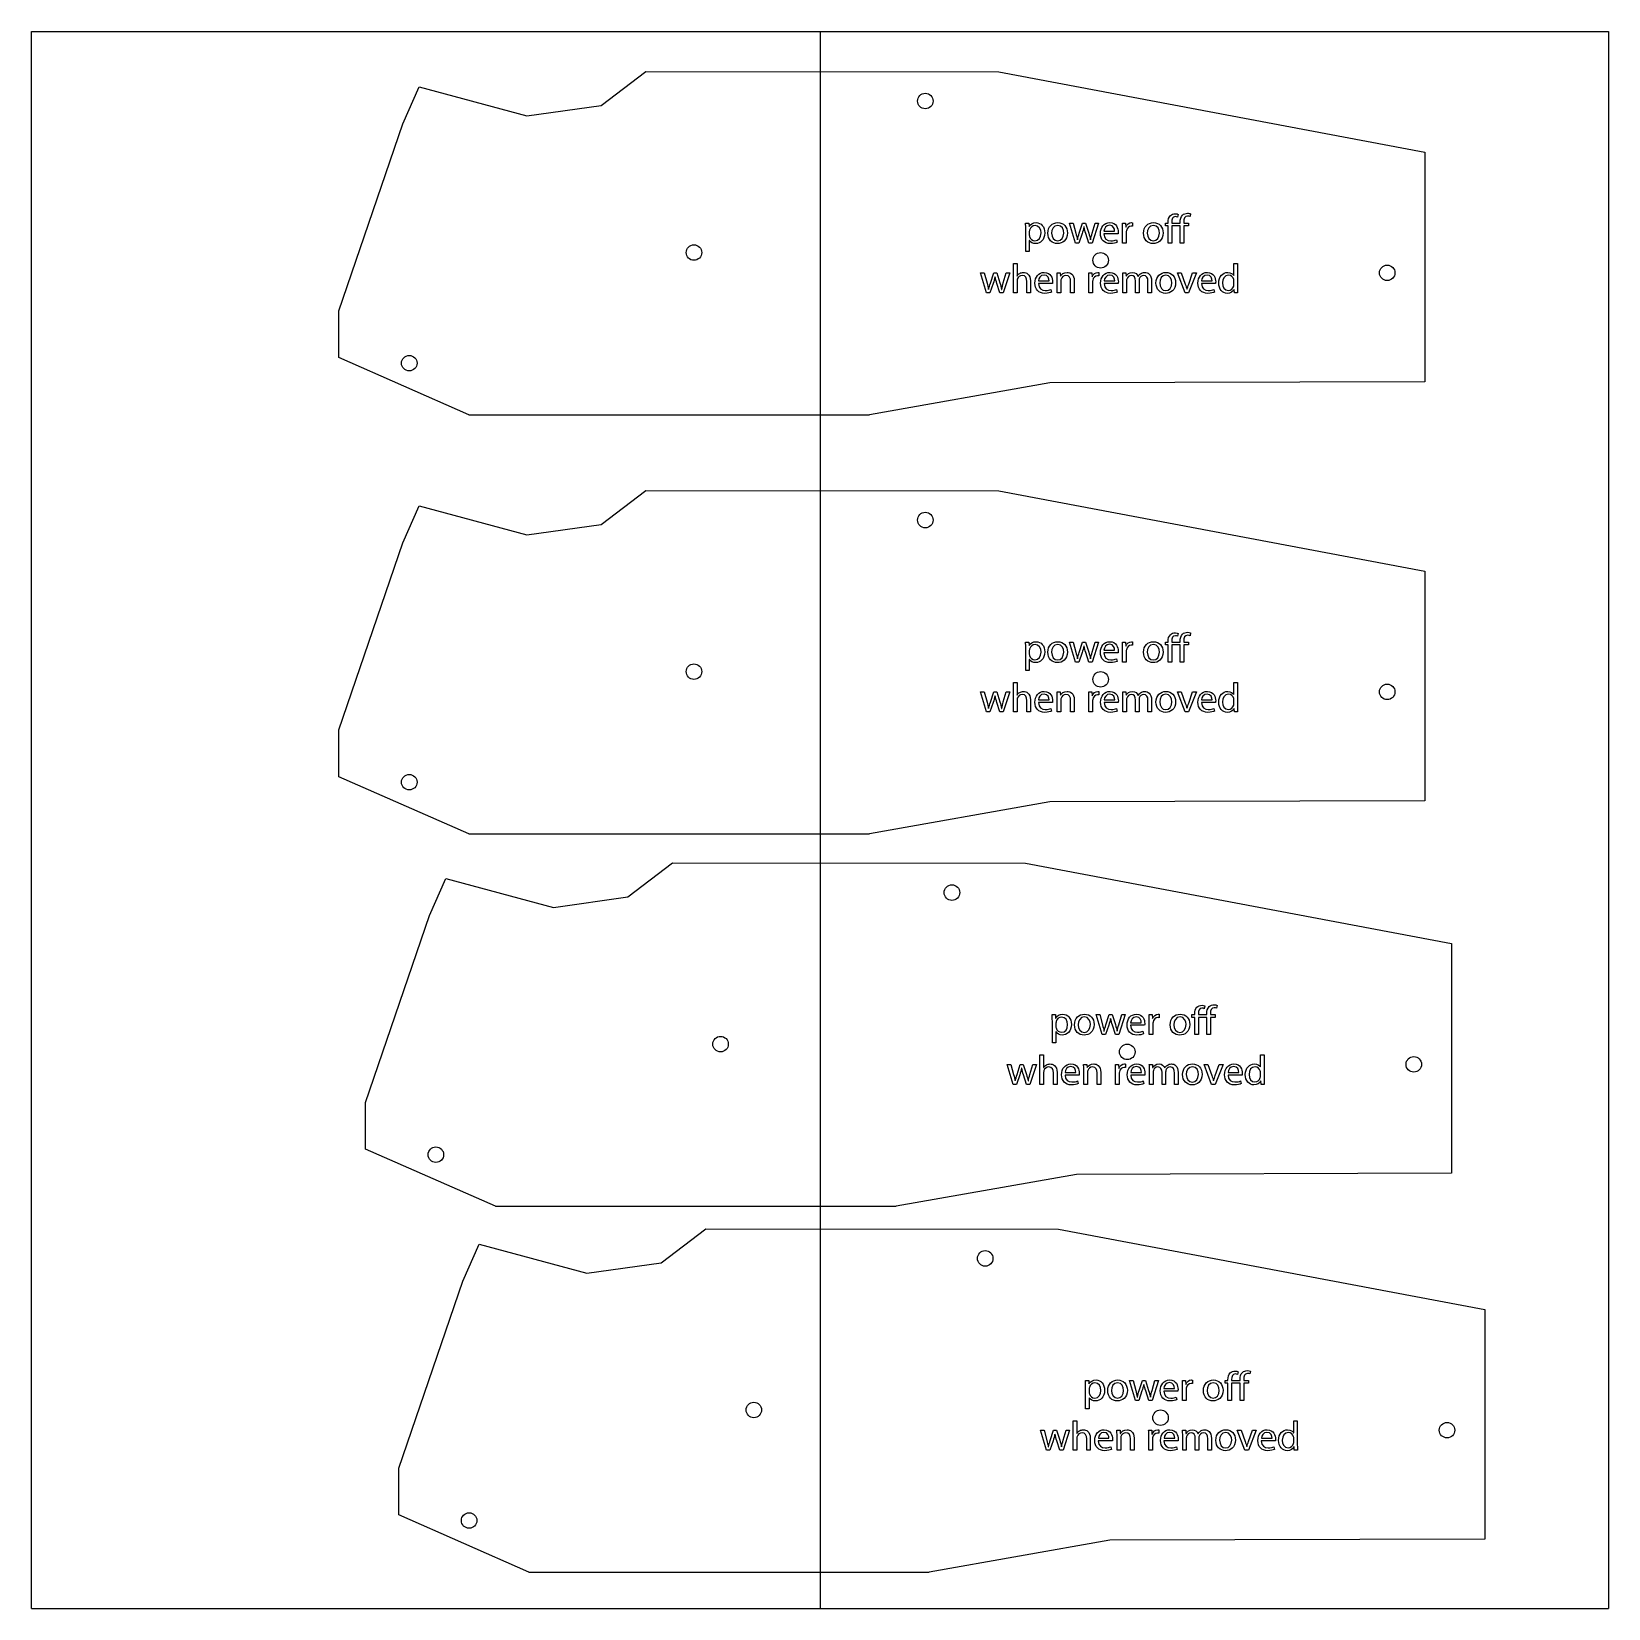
# Model space of a CAD drawing. Header units: millimetres. Extents: x 0 to 305, y -305 to 0.
import ezdxf

# ---------------------------------------------------------------- set-up
doc = ezdxf.new("R2010")
doc.units = ezdxf.units.MM
doc.layers.add('CUTS', color=1, linetype='Continuous', true_color=0xff0000)
doc.layers.add('TEXT', color=5, linetype='Continuous', true_color=0x0000ff)
doc.layers.add('laser bed referance', color=3, linetype='Continuous', lineweight=25, true_color=0x00ff00)
doc.layers.add('Referance lines', color=2, linetype='Continuous', lineweight=25, true_color=0xffff00)

msp = doc.modelspace()

# ---------------------------------------------------------------- linework, layer by layer
at = {"layer": 'CUTS', "color": 1, "lineweight": 25, "true_color": 0xff0000}
for p, q in [((84.52, -74.07), (161.96, -74.07)), ((84.52, -155.06), (161.96, -155.06)), ((89.67, -227.06), (167.1, -227.06)), ((96.1, -297.77), (173.53, -297.77))]:
    msp.add_line(p, q, dxfattribs=at)
for points in [[(84.52, -74.07), (59.4, -63.03), (59.4, -54), (71.79, -17.86), (74.92, -10.71), (95.72, -16.31), (110.12, -14.28), (118.76, -7.71), (186.95, -7.78), (269.32, -23.31), (269.32, -67.69), (196.84, -67.9), (161.96, -74.07)], [(84.52, -155.06), (59.4, -144.03), (59.4, -134.99), (71.79, -98.85), (74.92, -91.7), (95.72, -97.31), (110.12, -95.28), (118.76, -88.7), (186.95, -88.77), (269.32, -104.31), (269.32, -148.69), (196.84, -148.89), (161.96, -155.06)], [(89.67, -227.06), (64.55, -216.02), (64.55, -206.99), (76.93, -170.85), (80.07, -163.7), (100.87, -169.31), (115.27, -167.27), (123.91, -160.7), (192.1, -160.77), (274.47, -176.3), (274.47, -220.68), (201.98, -220.89), (167.1, -227.06)], [(96.1, -297.77), (70.98, -286.73), (70.98, -277.7), (83.36, -241.56), (86.5, -234.41), (107.3, -240.02), (121.69, -237.98), (130.33, -231.41), (198.53, -231.48), (280.89, -247.01), (280.89, -291.4), (208.41, -291.6), (173.53, -297.77)]]:
    msp.add_lwpolyline(points, dxfattribs=at)
for points in [[(171.26, -13.43), (171.26, -12.61), (171.93, -11.93), (172.76, -11.93)], [(172.76, -11.93), (173.58, -11.93), (174.26, -12.61), (174.26, -13.43)], [(172.76, -14.93), (171.93, -14.93), (171.26, -14.26), (171.26, -13.43)], [(174.26, -13.43), (174.26, -14.26), (173.58, -14.93), (172.76, -14.93)], [(126.54, -42.72), (126.54, -41.9), (127.21, -41.22), (128.04, -41.22)], [(128.04, -41.22), (128.87, -41.22), (129.54, -41.9), (129.54, -42.72)], [(128.04, -44.22), (127.21, -44.22), (126.54, -43.55), (126.54, -42.72)], [(129.54, -42.72), (129.54, -43.55), (128.87, -44.22), (128.04, -44.22)], [(205.14, -44.22), (205.14, -43.4), (205.82, -42.72), (206.64, -42.72)], [(206.64, -45.72), (205.82, -45.72), (205.14, -45.05), (205.14, -44.22)], [(206.64, -42.72), (207.47, -42.72), (208.14, -43.4), (208.14, -44.22)], [(208.14, -44.22), (208.14, -45.05), (207.47, -45.72), (206.64, -45.72)], [(260.53, -46.64), (260.53, -45.81), (261.2, -45.14), (262.03, -45.14)], [(262.03, -45.14), (262.86, -45.14), (263.53, -45.81), (263.53, -46.64)], [(262.03, -48.14), (261.2, -48.14), (260.53, -47.47), (260.53, -46.64)], [(263.53, -46.64), (263.53, -47.47), (262.86, -48.14), (262.03, -48.14)], [(71.51, -64.1), (71.51, -63.27), (72.18, -62.6), (73.01, -62.6)], [(73.01, -62.6), (73.83, -62.6), (74.51, -63.27), (74.51, -64.1)], [(73.01, -65.6), (72.18, -65.6), (71.51, -64.93), (71.51, -64.1)], [(74.51, -64.1), (74.51, -64.93), (73.83, -65.6), (73.01, -65.6)], [(171.26, -94.43), (171.26, -93.6), (171.93, -92.93), (172.76, -92.93)], [(172.76, -95.93), (171.93, -95.93), (171.26, -95.26), (171.26, -94.43)], [(172.76, -92.93), (173.58, -92.93), (174.26, -93.6), (174.26, -94.43)], [(174.26, -94.43), (174.26, -95.26), (173.58, -95.93), (172.76, -95.93)], [(126.54, -123.72), (126.54, -122.89), (127.21, -122.22), (128.04, -122.22)], [(128.04, -125.22), (127.21, -125.22), (126.54, -124.55), (126.54, -123.72)], [(128.04, -122.22), (128.87, -122.22), (129.54, -122.89), (129.54, -123.72)], [(129.54, -123.72), (129.54, -124.55), (128.87, -125.22), (128.04, -125.22)], [(205.14, -125.22), (205.14, -124.39), (205.82, -123.72), (206.64, -123.72)], [(206.64, -123.72), (207.47, -123.72), (208.14, -124.39), (208.14, -125.22)], [(206.64, -126.72), (205.82, -126.72), (205.14, -126.05), (205.14, -125.22)], [(208.14, -125.22), (208.14, -126.05), (207.47, -126.72), (206.64, -126.72)], [(260.53, -127.63), (260.53, -126.8), (261.2, -126.13), (262.03, -126.13)], [(262.03, -129.13), (261.2, -129.13), (260.53, -128.46), (260.53, -127.63)], [(262.03, -126.13), (262.86, -126.13), (263.53, -126.8), (263.53, -127.63)], [(263.53, -127.63), (263.53, -128.46), (262.86, -129.13), (262.03, -129.13)], [(71.51, -145.09), (71.51, -144.27), (72.18, -143.59), (73.01, -143.59)], [(73.01, -146.59), (72.18, -146.59), (71.51, -145.92), (71.51, -145.09)], [(73.01, -143.59), (73.83, -143.59), (74.51, -144.27), (74.51, -145.09)], [(74.51, -145.09), (74.51, -145.92), (73.83, -146.59), (73.01, -146.59)], [(176.4, -166.43), (176.4, -165.6), (177.07, -164.93), (177.9, -164.93)], [(177.9, -167.93), (177.07, -167.93), (176.4, -167.25), (176.4, -166.43)], [(177.9, -164.93), (178.73, -164.93), (179.4, -165.6), (179.4, -166.43)], [(179.4, -166.43), (179.4, -167.25), (178.73, -167.93), (177.9, -167.93)], [(131.68, -195.72), (131.68, -194.89), (132.36, -194.22), (133.18, -194.22)], [(133.18, -194.22), (134.01, -194.22), (134.68, -194.89), (134.68, -195.72)], [(133.18, -197.22), (132.36, -197.22), (131.68, -196.54), (131.68, -195.72)], [(134.68, -195.72), (134.68, -196.54), (134.01, -197.22), (133.18, -197.22)], [(210.29, -197.22), (210.29, -196.39), (210.96, -195.72), (211.79, -195.72)], [(211.79, -198.72), (210.96, -198.72), (210.29, -198.04), (210.29, -197.22)], [(211.79, -195.72), (212.62, -195.72), (213.29, -196.39), (213.29, -197.22)], [(213.29, -197.22), (213.29, -198.04), (212.62, -198.72), (211.79, -198.72)], [(265.67, -199.63), (265.67, -198.8), (266.34, -198.13), (267.17, -198.13)], [(267.17, -201.13), (266.34, -201.13), (265.67, -200.46), (265.67, -199.63)], [(267.17, -198.13), (268, -198.13), (268.67, -198.8), (268.67, -199.63)], [(268.67, -199.63), (268.67, -200.46), (268, -201.13), (267.17, -201.13)], [(76.65, -217.09), (76.65, -216.26), (77.32, -215.59), (78.15, -215.59)], [(78.15, -215.59), (78.98, -215.59), (79.65, -216.26), (79.65, -217.09)], [(78.15, -218.59), (77.32, -218.59), (76.65, -217.92), (76.65, -217.09)], [(79.65, -217.09), (79.65, -217.92), (78.98, -218.59), (78.15, -218.59)], [(182.83, -237.14), (182.83, -236.31), (183.5, -235.64), (184.33, -235.64)], [(184.33, -238.64), (183.5, -238.64), (182.83, -237.96), (182.83, -237.14)], [(184.33, -235.64), (185.16, -235.64), (185.83, -236.31), (185.83, -237.14)], [(185.83, -237.14), (185.83, -237.96), (185.16, -238.64), (184.33, -238.64)], [(138.11, -266.43), (138.11, -265.6), (138.78, -264.93), (139.61, -264.93)], [(139.61, -264.93), (140.44, -264.93), (141.11, -265.6), (141.11, -266.43)], [(139.61, -267.93), (138.78, -267.93), (138.11, -267.25), (138.11, -266.43)], [(141.11, -266.43), (141.11, -267.25), (140.44, -267.93), (139.61, -267.93)], [(216.72, -267.93), (216.72, -267.1), (217.39, -266.43), (218.22, -266.43)], [(218.22, -269.43), (217.39, -269.43), (216.72, -268.75), (216.72, -267.93)], [(218.22, -266.43), (219.04, -266.43), (219.72, -267.1), (219.72, -267.93)], [(219.72, -267.93), (219.72, -268.75), (219.04, -269.43), (218.22, -269.43)], [(272.1, -270.34), (272.1, -269.51), (272.77, -268.84), (273.6, -268.84)], [(273.6, -271.84), (272.77, -271.84), (272.1, -271.17), (272.1, -270.34)], [(273.6, -268.84), (274.43, -268.84), (275.1, -269.51), (275.1, -270.34)], [(275.1, -270.34), (275.1, -271.17), (274.43, -271.84), (273.6, -271.84)], [(83.08, -287.8), (83.08, -286.97), (83.75, -286.3), (84.58, -286.3)], [(84.58, -286.3), (85.4, -286.3), (86.08, -286.97), (86.08, -287.8)], [(84.58, -289.3), (83.75, -289.3), (83.08, -288.63), (83.08, -287.8)], [(86.08, -287.8), (86.08, -288.63), (85.4, -289.3), (84.58, -289.3)]]:
    msp.add_open_spline(points, degree=3, dxfattribs=at)
at = {"layer": 'laser bed referance'}
for p, q in [((0, -304.8), (0, 0)), ((0, 0), (304.8, 0)), ((304.8, 0), (304.8, -304.8)), ((0, -304.8), (304.8, -304.8))]:
    msp.add_line(p, q, dxfattribs=at)
at = {"layer": 'Referance lines'}
msp.add_line((152.4, 0), (152.4, -304.8), dxfattribs=at)
at = {"layer": 'TEXT', "color": 5, "lineweight": 25, "true_color": 0x0000ff}
for points in [[(221.65, -35.36), (221.51, -35.89)], [(224.01, -35.24), (223.92, -35.78)], [(192.13, -37.02), (192.76, -37.02), (192.8, -37.69), (192.82, -37.69)], [(192.88, -40.38), (192.86, -40.38), (192.86, -42.49), (192.17, -42.49), (192.17, -38.29), (192.17, -38.29)], [(192.86, -38.65), (192.86, -39.32), (192.86, -39.32)], [(203.06, -39.06), (202.44, -40.9), (201.8, -40.9), (200.63, -37.02), (201.35, -37.02), (201.35, -37.02)], [(201.35, -37.02), (201.87, -38.99)], [(202.52, -39), (203.15, -37.02), (203.74, -37.02), (204.35, -38.96)], [(203.43, -37.78), (203.42, -37.78)], [(205.01, -38.97), (205.56, -37.02), (206.26, -37.02), (205.01, -40.9), (204.37, -40.9), (203.78, -39.05)], [(210, -39.09), (207.28, -39.09), (207.28, -39.09)], [(207.29, -38.59), (209.34, -38.59), (209.34, -38.59)], [(210.87, -37.02), (211.48, -37.02), (211.52, -37.79), (211.54, -37.79)], [(211.6, -38.83), (211.6, -40.9), (210.9, -40.9), (210.9, -38.23), (210.9, -38.23)], [(212.81, -36.96), (212.81, -37.62)], [(222.02, -40.9), (222.02, -37.56), (220.39, -37.56), (220.39, -40.9), (219.69, -40.9), (219.69, -37.56), (219.15, -37.56), (219.15, -37.02), (219.69, -37.02), (219.69, -36.9)], [(220.39, -36.86), (220.39, -37.02), (222.02, -37.02), (222.02, -36.84)], [(222.72, -36.82), (222.72, -37.02), (223.65, -37.02), (223.65, -37.56), (222.72, -37.56), (222.72, -40.9), (222.02, -40.9), (222.02, -40.9)], [(202.15, -40.23), (202.17, -40.23)], [(204.69, -40.23), (204.71, -40.23)], [(209.68, -40.24), (209.81, -40.74)], [(189.78, -44.83), (190.48, -44.83), (190.48, -47.26), (190.5, -47.26)], [(190.48, -48.18), (190.48, -50.52), (189.78, -50.52), (189.78, -44.83), (189.78, -44.83)], [(232.38, -47.14), (232.4, -47.14), (232.4, -44.83), (233.09, -44.83), (233.09, -44.83)], [(233.09, -44.83), (233.09, -49.52)], [(185.88, -48.67), (185.25, -50.52), (184.61, -50.52), (183.44, -46.64), (184.16, -46.64), (184.16, -46.64)], [(184.16, -46.64), (184.68, -48.61)], [(185.33, -48.62), (185.97, -46.64), (186.56, -46.64), (187.16, -48.58)], [(186.25, -47.39), (186.23, -47.39)], [(187.82, -48.59), (188.38, -46.64), (189.07, -46.64), (187.82, -50.52), (187.18, -50.52), (186.59, -48.67)], [(193.08, -48.21), (193.08, -50.52), (192.38, -50.52), (192.38, -48.29)], [(197.34, -48.71), (194.62, -48.71), (194.62, -48.71)], [(194.63, -48.2), (196.69, -48.2), (196.69, -48.2)], [(198.21, -46.64), (198.83, -46.64), (198.87, -47.28), (198.89, -47.28)], [(198.94, -48.18), (198.94, -50.52), (198.24, -50.52), (198.24, -47.69), (198.24, -47.69)], [(201.54, -48.21), (201.54, -50.52), (200.84, -50.52), (200.84, -48.28)], [(204.35, -46.64), (204.97, -46.64), (205, -47.41), (205.03, -47.41)], [(205.09, -48.45), (205.09, -50.52), (204.38, -50.52), (204.38, -47.85), (204.38, -47.85)], [(206.3, -46.57), (206.3, -47.24)], [(210.04, -48.71), (207.32, -48.71), (207.32, -48.71)], [(207.33, -48.2), (209.38, -48.2), (209.38, -48.2)], [(210.91, -46.64), (211.52, -46.64), (211.56, -47.27), (211.58, -47.27)], [(211.63, -48.18), (211.63, -50.52), (210.94, -50.52), (210.94, -47.69), (210.94, -47.69)], [(214.06, -48.12), (214.06, -50.52), (213.37, -50.52), (213.37, -48.19)], [(213.9, -47.34), (213.91, -47.34)], [(216.48, -48.24), (216.48, -50.52), (215.79, -50.52), (215.79, -48.33)], [(223.66, -48.81), (224.42, -46.64), (225.15, -46.64), (223.63, -50.52), (222.96, -50.52), (221.48, -46.64), (222.24, -46.64), (222.24, -46.64)], [(222.24, -46.64), (223, -48.81)], [(228.85, -48.71), (226.13, -48.71), (226.13, -48.71)], [(226.14, -48.2), (228.2, -48.2), (228.2, -48.2)], [(232.4, -48.89), (232.4, -48.22), (232.4, -48.22)], [(184.96, -49.84), (184.99, -49.84)], [(187.5, -49.84), (187.53, -49.84)], [(197.02, -49.85), (197.15, -50.36)], [(209.72, -49.85), (209.85, -50.36)], [(223.31, -49.81), (223.33, -49.81)], [(228.53, -49.85), (228.66, -50.36)], [(233.12, -50.52), (232.5, -50.52), (232.47, -49.84), (232.44, -49.84)], [(192.13, -118.02), (192.76, -118.02), (192.8, -118.68), (192.82, -118.68)], [(203.06, -120.05), (202.44, -121.9), (201.8, -121.9), (200.63, -118.02), (201.35, -118.02), (201.35, -118.02)], [(201.35, -118.02), (201.87, -119.99)], [(202.52, -120), (203.15, -118.02), (203.74, -118.02), (204.35, -119.96)], [(203.43, -118.77), (203.42, -118.77)], [(205.01, -119.97), (205.56, -118.02), (206.26, -118.02), (205.01, -121.9), (204.37, -121.9), (203.78, -120.05)], [(210.87, -118.02), (211.48, -118.02), (211.52, -118.79), (211.54, -118.79)], [(212.81, -117.95), (212.81, -118.62)], [(222.02, -121.9), (222.02, -118.55), (220.39, -118.55), (220.39, -121.9), (219.69, -121.9), (219.69, -118.55), (219.15, -118.55), (219.15, -118.02), (219.69, -118.02), (219.69, -117.9)], [(220.39, -117.86), (220.39, -118.02), (222.02, -118.02), (222.02, -117.83)], [(221.65, -116.35), (221.51, -116.88)], [(222.72, -117.81), (222.72, -118.02), (223.65, -118.02), (223.65, -118.56), (222.72, -118.56), (222.72, -121.9), (222.02, -121.9), (222.02, -121.9)], [(224.01, -116.23), (223.92, -116.78)], [(192.88, -121.38), (192.86, -121.38), (192.86, -123.48), (192.17, -123.48), (192.17, -119.28), (192.17, -119.28)], [(192.86, -119.64), (192.86, -120.32), (192.86, -120.32)], [(202.15, -121.22), (202.17, -121.22)], [(204.69, -121.22), (204.71, -121.22)], [(210, -120.09), (207.28, -120.09), (207.28, -120.09)], [(207.29, -119.58), (209.34, -119.58), (209.34, -119.58)], [(209.68, -121.23), (209.81, -121.74)], [(211.6, -119.83), (211.6, -121.9), (210.9, -121.9), (210.9, -119.23), (210.9, -119.23)], [(185.88, -129.67), (185.25, -131.51), (184.61, -131.51), (183.44, -127.63), (184.16, -127.63), (184.16, -127.63)], [(184.16, -127.63), (184.68, -129.6)], [(185.33, -129.61), (185.97, -127.63), (186.56, -127.63), (187.16, -129.57)], [(187.82, -129.58), (188.38, -127.63), (189.07, -127.63), (187.82, -131.51), (187.18, -131.51), (186.59, -129.66)], [(189.78, -125.82), (190.48, -125.82), (190.48, -128.25), (190.5, -128.25)], [(190.48, -129.17), (190.48, -131.51), (189.78, -131.51), (189.78, -125.82), (189.78, -125.82)], [(198.21, -127.63), (198.83, -127.63), (198.87, -128.27), (198.89, -128.27)], [(204.35, -127.63), (204.97, -127.63), (205, -128.4), (205.03, -128.4)], [(206.3, -127.57), (206.3, -128.23)], [(210.91, -127.63), (211.52, -127.63), (211.56, -128.27), (211.58, -128.27)], [(223.66, -129.81), (224.42, -127.63), (225.15, -127.63), (223.63, -131.51), (222.96, -131.51), (221.48, -127.63), (222.24, -127.63), (222.24, -127.63)], [(222.24, -127.63), (223, -129.81)], [(232.38, -128.14), (232.4, -128.14), (232.4, -125.82), (233.09, -125.82), (233.09, -125.82)], [(233.09, -125.82), (233.09, -130.51)], [(184.96, -130.84), (184.99, -130.84)], [(186.25, -128.39), (186.23, -128.39)], [(187.5, -130.84), (187.53, -130.84)], [(193.08, -129.2), (193.08, -131.51), (192.38, -131.51), (192.38, -129.28)], [(197.34, -129.7), (194.62, -129.7), (194.62, -129.7)], [(194.63, -129.2), (196.69, -129.2), (196.69, -129.2)], [(197.02, -130.85), (197.15, -131.35)], [(198.94, -129.18), (198.94, -131.51), (198.24, -131.51), (198.24, -128.68), (198.24, -128.68)], [(201.54, -129.2), (201.54, -131.51), (200.84, -131.51), (200.84, -129.28)], [(205.09, -129.44), (205.09, -131.51), (204.38, -131.51), (204.38, -128.84), (204.38, -128.84)], [(210.04, -129.7), (207.32, -129.7), (207.32, -129.7)], [(207.33, -129.2), (209.38, -129.2), (209.38, -129.2)], [(209.72, -130.85), (209.85, -131.35)], [(211.63, -129.18), (211.63, -131.51), (210.94, -131.51), (210.94, -128.68), (210.94, -128.68)], [(214.06, -129.12), (214.06, -131.51), (213.37, -131.51), (213.37, -129.19)], [(213.9, -128.33), (213.91, -128.33)], [(216.48, -129.24), (216.48, -131.51), (215.79, -131.51), (215.79, -129.32)], [(223.31, -130.81), (223.33, -130.81)], [(228.85, -129.7), (226.13, -129.7), (226.13, -129.7)], [(226.14, -129.2), (228.2, -129.2), (228.2, -129.2)], [(228.53, -130.85), (228.66, -131.35)], [(232.4, -129.89), (232.4, -129.21), (232.4, -129.21)], [(233.12, -131.51), (232.5, -131.51), (232.47, -130.84), (232.44, -130.84)], [(226.79, -188.35), (226.65, -188.88)], [(229.15, -188.23), (229.06, -188.77)], [(197.28, -190.01), (197.9, -190.01), (197.94, -190.68), (197.96, -190.68)], [(198.02, -193.37), (198.01, -193.37), (198.01, -195.48), (197.31, -195.48), (197.31, -191.28), (197.31, -191.28)], [(198.01, -191.64), (198.01, -192.31), (198.01, -192.31)], [(208.21, -192.05), (207.58, -193.89), (206.94, -193.89), (205.77, -190.01), (206.49, -190.01), (206.49, -190.01)], [(206.49, -190.01), (207.01, -191.99)], [(207.66, -191.99), (208.29, -190.01), (208.89, -190.01), (209.49, -191.95)], [(208.57, -190.77), (208.56, -190.77)], [(210.15, -191.96), (210.71, -190.01), (211.4, -190.01), (210.15, -193.89), (209.51, -193.89), (208.92, -192.04)], [(212.43, -191.58), (214.49, -191.58), (214.49, -191.58)], [(216.01, -190.01), (216.63, -190.01), (216.66, -190.78), (216.68, -190.78)], [(216.75, -191.83), (216.75, -193.89), (216.04, -193.89), (216.04, -191.22), (216.04, -191.22)], [(217.96, -189.95), (217.96, -190.62)], [(227.16, -193.89), (227.16, -190.55), (225.53, -190.55), (225.53, -193.89), (224.83, -193.89), (224.83, -190.55), (224.29, -190.55), (224.29, -190.01), (224.83, -190.01), (224.83, -189.89)], [(225.53, -189.85), (225.53, -190.01), (227.16, -190.01), (227.16, -189.83)], [(227.86, -189.81), (227.86, -190.01), (228.79, -190.01), (228.79, -190.55), (227.86, -190.55), (227.86, -193.89), (227.16, -193.89), (227.16, -193.89)], [(207.29, -193.22), (207.32, -193.22)], [(209.83, -193.22), (209.86, -193.22)], [(215.15, -192.08), (212.42, -192.08), (212.42, -192.08)], [(214.82, -193.23), (214.95, -193.73)], [(194.92, -197.82), (195.63, -197.82), (195.63, -200.25), (195.64, -200.25)], [(195.63, -201.17), (195.63, -203.51), (194.92, -203.51), (194.92, -197.82), (194.92, -197.82)], [(237.52, -200.13), (237.54, -200.13), (237.54, -197.82), (238.23, -197.82), (238.23, -197.82)], [(238.23, -197.82), (238.23, -202.51)], [(191.02, -201.66), (190.39, -203.51), (189.75, -203.51), (188.58, -199.63), (189.31, -199.63), (189.31, -199.63)], [(189.31, -199.63), (189.83, -201.6)], [(190.48, -201.61), (191.11, -199.63), (191.7, -199.63), (192.3, -201.57)], [(191.39, -200.38), (191.37, -200.38)], [(192.97, -201.58), (193.52, -199.63), (194.22, -199.63), (192.97, -203.51), (192.33, -203.51), (191.73, -201.66)], [(203.35, -199.63), (203.98, -199.63), (204.02, -200.27), (204.03, -200.27)], [(204.09, -201.18), (204.09, -203.51), (203.38, -203.51), (203.38, -200.68), (203.38, -200.68)], [(209.5, -199.63), (210.11, -199.63), (210.14, -200.4), (210.17, -200.4)], [(210.23, -201.44), (210.23, -203.51), (209.53, -203.51), (209.53, -200.84), (209.53, -200.84)], [(211.44, -199.57), (211.44, -200.23)], [(216.05, -199.63), (216.67, -199.63), (216.7, -200.26), (216.72, -200.26)], [(216.77, -201.18), (216.77, -203.51), (216.08, -203.51), (216.08, -200.68), (216.08, -200.68)], [(219.2, -201.11), (219.2, -203.51), (218.51, -203.51), (218.51, -201.18)], [(219.04, -200.33), (219.05, -200.33)], [(228.8, -201.8), (229.56, -199.63), (230.3, -199.63), (228.77, -203.51), (228.1, -203.51), (226.63, -199.63), (227.38, -199.63), (227.38, -199.63)], [(227.38, -199.63), (228.14, -201.8)], [(190.11, -202.84), (190.13, -202.84)], [(192.65, -202.84), (192.67, -202.84)], [(198.22, -201.2), (198.22, -203.51), (197.52, -203.51), (197.52, -201.28)], [(202.48, -201.7), (199.76, -201.7), (199.76, -201.7)], [(199.77, -201.19), (201.83, -201.19), (201.83, -201.19)], [(202.16, -202.84), (202.29, -203.35)], [(206.68, -201.2), (206.68, -203.51), (205.98, -203.51), (205.98, -201.27)], [(215.18, -201.7), (212.46, -201.7), (212.46, -201.7)], [(212.47, -201.19), (214.53, -201.19), (214.53, -201.19)], [(214.86, -202.84), (214.99, -203.35)], [(221.63, -201.23), (221.63, -203.51), (220.94, -203.51), (220.94, -201.32)], [(228.45, -202.8), (228.48, -202.8)], [(234, -201.7), (231.27, -201.7), (231.27, -201.7)], [(231.28, -201.19), (233.34, -201.19), (233.34, -201.19)], [(233.68, -202.84), (233.8, -203.35)], [(237.54, -201.88), (237.54, -201.21), (237.54, -201.21)], [(238.27, -203.51), (237.64, -203.51), (237.61, -202.84), (237.59, -202.84)], [(233.22, -259.06), (233.08, -259.59)], [(235.58, -258.94), (235.49, -259.48)], [(203.71, -260.72), (204.33, -260.72), (204.37, -261.39), (204.39, -261.39)], [(204.45, -264.08), (204.43, -264.08), (204.43, -266.19), (203.74, -266.19), (203.74, -261.99), (203.74, -261.99)], [(214.63, -262.76), (214.01, -264.6), (213.37, -264.6), (212.2, -260.72), (212.92, -260.72), (212.92, -260.72)], [(212.92, -260.72), (213.44, -262.7)], [(214.09, -262.7), (214.72, -260.72), (215.31, -260.72), (215.92, -262.66)], [(215, -261.48), (214.99, -261.48)], [(216.58, -262.67), (217.13, -260.72), (217.83, -260.72), (216.58, -264.6), (215.94, -264.6), (215.35, -262.75)], [(222.44, -260.72), (223.05, -260.72), (223.09, -261.49), (223.11, -261.49)], [(223.18, -262.54), (223.18, -264.6), (222.47, -264.6), (222.47, -261.93), (222.47, -261.93)], [(224.39, -260.66), (224.39, -261.33)], [(233.59, -264.6), (233.59, -261.26), (231.96, -261.26), (231.96, -264.6), (231.26, -264.6), (231.26, -261.26), (230.72, -261.26), (230.72, -260.72), (231.26, -260.72), (231.26, -260.6)], [(231.96, -260.56), (231.96, -260.72), (233.59, -260.72), (233.59, -260.54)], [(234.29, -260.52), (234.29, -260.72), (235.22, -260.72), (235.22, -261.26), (234.29, -261.26), (234.29, -264.6), (233.59, -264.6), (233.59, -264.6)], [(204.43, -262.35), (204.43, -263.02), (204.43, -263.02)], [(213.72, -263.93), (213.74, -263.93)], [(216.26, -263.93), (216.29, -263.93)], [(221.57, -262.79), (218.85, -262.79), (218.85, -262.79)], [(218.86, -262.29), (220.92, -262.29), (220.92, -262.29)], [(221.25, -263.94), (221.38, -264.44)], [(197.45, -272.38), (196.82, -274.22), (196.18, -274.22), (195.01, -270.34), (195.73, -270.34), (195.73, -270.34)], [(195.73, -270.34), (196.25, -272.31)], [(196.9, -272.32), (197.54, -270.34), (198.13, -270.34), (198.73, -272.28)], [(197.82, -271.09), (197.8, -271.09)], [(199.4, -272.29), (199.95, -270.34), (200.65, -270.34), (199.4, -274.22), (198.75, -274.22), (198.16, -272.37)], [(201.35, -268.53), (202.06, -268.53), (202.06, -270.96), (202.07, -270.96)], [(202.05, -271.88), (202.05, -274.22), (201.35, -274.22), (201.35, -268.53), (201.35, -268.53)], [(209.78, -270.34), (210.4, -270.34), (210.44, -270.98), (210.46, -270.98)], [(215.92, -270.34), (216.54, -270.34), (216.57, -271.11), (216.6, -271.11)], [(217.87, -270.28), (217.87, -270.94)], [(222.48, -270.34), (223.09, -270.34), (223.13, -270.97), (223.15, -270.97)], [(225.47, -271.04), (225.48, -271.04)], [(235.23, -272.51), (235.99, -270.34), (236.72, -270.34), (235.2, -274.22), (234.53, -274.22), (233.05, -270.34), (233.81, -270.34), (233.81, -270.34)], [(233.81, -270.34), (234.57, -272.51)], [(243.95, -270.84), (243.97, -270.84), (243.97, -268.53), (244.66, -268.53), (244.66, -268.53)], [(244.66, -268.53), (244.66, -273.22)], [(196.53, -273.55), (196.56, -273.55)], [(199.08, -273.55), (199.1, -273.55)], [(204.65, -271.91), (204.65, -274.22), (203.95, -274.22), (203.95, -271.99)], [(208.91, -272.41), (206.19, -272.41), (206.19, -272.41)], [(206.2, -271.9), (208.26, -271.9), (208.26, -271.9)], [(208.59, -273.55), (208.72, -274.06)], [(210.52, -271.89), (210.52, -274.22), (209.81, -274.22), (209.81, -271.39), (209.81, -271.39)], [(213.11, -271.91), (213.11, -274.22), (212.41, -274.22), (212.41, -271.98)], [(216.66, -272.15), (216.66, -274.22), (215.96, -274.22), (215.96, -271.55), (215.96, -271.55)], [(221.61, -272.41), (218.89, -272.41), (218.89, -272.41)], [(218.9, -271.9), (220.96, -271.9), (220.96, -271.9)], [(221.29, -273.55), (221.42, -274.06)], [(223.2, -271.89), (223.2, -274.22), (222.51, -274.22), (222.51, -271.39), (222.51, -271.39)], [(225.63, -271.82), (225.63, -274.22), (224.94, -274.22), (224.94, -271.89)], [(228.05, -271.94), (228.05, -274.22), (227.36, -274.22), (227.36, -272.03)], [(234.88, -273.51), (234.9, -273.51)], [(240.42, -272.41), (237.7, -272.41), (237.7, -272.41)], [(237.71, -271.9), (239.77, -271.9), (239.77, -271.9)], [(240.1, -273.55), (240.23, -274.06)], [(243.97, -272.59), (243.97, -271.92), (243.97, -271.92)], [(244.7, -274.22), (244.07, -274.22), (244.04, -273.55), (244.01, -273.55)]]:
    msp.add_lwpolyline(points, dxfattribs=at)
for points in [[(219.69, -36.9), (219.69, -36.36), (219.82, -35.89), (220.12, -35.58)], [(220.12, -35.58), (220.35, -35.36), (220.67, -35.22), (221.1, -35.22)], [(221.09, -35.78), (220.54, -35.78), (220.39, -36.25), (220.39, -36.86)], [(221.51, -35.89), (221.4, -35.83), (221.25, -35.78), (221.09, -35.78)], [(221.1, -35.22), (221.32, -35.22), (221.53, -35.29), (221.65, -35.36)], [(222.02, -36.84), (222.02, -36.29), (222.14, -35.8), (222.47, -35.49)], [(222.47, -35.49), (222.73, -35.23), (223.09, -35.12), (223.41, -35.12)], [(223.46, -35.69), (222.87, -35.69), (222.72, -36.21), (222.72, -36.82)], [(223.41, -35.12), (223.66, -35.12), (223.88, -35.18), (224.01, -35.24)], [(223.92, -35.78), (223.81, -35.73), (223.67, -35.69), (223.46, -35.69)], [(192.17, -38.29), (192.17, -37.79), (192.15, -37.39), (192.13, -37.02)], [(192.82, -37.69), (193.1, -37.22), (193.56, -36.94), (194.19, -36.94)], [(192.91, -38.37), (192.89, -38.46), (192.86, -38.56), (192.86, -38.65)], [(192.86, -39.32), (192.86, -39.43), (192.87, -39.52), (192.9, -39.61)], [(192.9, -39.61), (193.02, -40.1), (193.45, -40.44), (193.95, -40.44)], [(193.98, -37.5), (193.5, -37.5), (193.04, -37.84), (192.91, -38.37)], [(193.95, -40.44), (194.7, -40.44), (195.13, -39.83), (195.13, -38.94)], [(195.13, -38.94), (195.13, -38.17), (194.72, -37.5), (193.98, -37.5)], [(195.84, -38.91), (195.84, -40.3), (194.99, -40.99), (194.07, -40.99)], [(194.19, -36.94), (195.14, -36.94), (195.84, -37.74), (195.84, -38.91)], [(196.44, -38.99), (196.44, -37.7), (197.3, -36.94), (198.37, -36.94)], [(198.3, -40.99), (197.26, -40.99), (196.44, -40.22), (196.44, -38.99)], [(198.35, -37.47), (197.53, -37.47), (197.17, -38.24), (197.17, -38.97)], [(197.17, -38.97), (197.17, -39.82), (197.65, -40.46), (198.34, -40.46)], [(200.24, -38.93), (200.24, -40.36), (199.23, -40.99), (198.3, -40.99)], [(198.34, -40.46), (199.01, -40.46), (199.51, -39.83), (199.51, -38.95)], [(199.51, -38.95), (199.51, -38.3), (199.19, -37.47), (198.35, -37.47)], [(198.37, -36.94), (199.48, -36.94), (200.24, -37.75), (200.24, -38.93)], [(201.87, -38.99), (201.97, -39.43), (202.08, -39.83), (202.15, -40.23)], [(202.17, -40.23), (202.26, -39.84), (202.39, -39.42), (202.52, -39)], [(203.42, -37.78), (203.32, -38.24), (203.2, -38.64), (203.06, -39.06)], [(203.78, -39.05), (203.64, -38.62), (203.53, -38.23), (203.43, -37.78)], [(204.35, -38.96), (204.49, -39.43), (204.6, -39.84), (204.69, -40.23)], [(204.71, -40.23), (204.78, -39.84), (204.88, -39.43), (205.01, -38.97)], [(206.6, -39.03), (206.6, -37.86), (207.29, -36.94), (208.42, -36.94)], [(208.51, -40.99), (207.32, -40.99), (206.6, -40.2), (206.6, -39.03)], [(207.28, -39.09), (207.29, -40.04), (207.89, -40.44), (208.61, -40.44)], [(208.37, -37.45), (207.65, -37.45), (207.34, -38.1), (207.29, -38.59)], [(209.34, -38.59), (209.35, -38.14), (209.16, -37.45), (208.37, -37.45)], [(208.42, -36.94), (209.7, -36.94), (210.03, -38.05), (210.03, -38.76)], [(210.03, -38.76), (210.03, -38.91), (210.02, -39.01), (210, -39.09)], [(210.9, -38.23), (210.9, -37.78), (210.89, -37.38), (210.87, -37.02)], [(211.54, -37.79), (211.72, -37.27), (212.15, -36.94), (212.62, -36.94)], [(211.63, -38.51), (211.61, -38.6), (211.6, -38.72), (211.6, -38.83)], [(212.57, -37.61), (212.08, -37.61), (211.72, -37.98), (211.63, -38.51)], [(212.81, -37.62), (212.74, -37.61), (212.67, -37.61), (212.57, -37.61)], [(212.62, -36.94), (212.69, -36.94), (212.75, -36.95), (212.81, -36.96)], [(214.94, -38.99), (214.94, -37.7), (215.79, -36.94), (216.86, -36.94)], [(216.8, -40.99), (215.75, -40.99), (214.94, -40.22), (214.94, -38.99)], [(216.84, -37.47), (216.02, -37.47), (215.66, -38.24), (215.66, -38.97)], [(215.66, -38.97), (215.66, -39.82), (216.14, -40.46), (216.83, -40.46)], [(218.73, -38.93), (218.73, -40.36), (217.73, -40.99), (216.8, -40.99)], [(216.83, -40.46), (217.5, -40.46), (218.01, -39.83), (218.01, -38.95)], [(218.01, -38.95), (218.01, -38.3), (217.68, -37.47), (216.84, -37.47)], [(216.86, -36.94), (217.97, -36.94), (218.73, -37.75), (218.73, -38.93)], [(194.07, -40.99), (193.56, -40.99), (193.11, -40.76), (192.88, -40.38)], [(209.81, -40.74), (209.56, -40.85), (209.13, -40.99), (208.51, -40.99)], [(208.61, -40.44), (209.11, -40.44), (209.43, -40.35), (209.68, -40.24)], [(184.68, -48.61), (184.79, -49.04), (184.89, -49.44), (184.96, -49.84)], [(184.99, -49.84), (185.08, -49.45), (185.2, -49.03), (185.33, -48.62)], [(186.23, -47.39), (186.13, -47.86), (186.01, -48.26), (185.88, -48.67)], [(186.59, -48.67), (186.45, -48.23), (186.34, -47.85), (186.25, -47.39)], [(187.16, -48.58), (187.3, -49.04), (187.42, -49.45), (187.5, -49.84)], [(187.53, -49.84), (187.59, -49.45), (187.7, -49.04), (187.82, -48.59)], [(190.53, -47.84), (190.49, -47.95), (190.48, -48.05), (190.48, -48.18)], [(190.5, -47.26), (190.61, -47.06), (190.79, -46.87), (191, -46.75)], [(191.48, -47.14), (191.02, -47.14), (190.67, -47.46), (190.53, -47.84)], [(191, -46.75), (191.21, -46.63), (191.46, -46.56), (191.73, -46.56)], [(192.38, -48.29), (192.38, -47.66), (192.14, -47.14), (191.48, -47.14)], [(191.73, -46.56), (192.25, -46.56), (193.08, -46.88), (193.08, -48.21)], [(193.94, -48.64), (193.94, -47.47), (194.63, -46.56), (195.76, -46.56)], [(195.85, -50.61), (194.66, -50.61), (193.94, -49.81), (193.94, -48.64)], [(194.62, -48.71), (194.63, -49.66), (195.24, -50.05), (195.95, -50.05)], [(195.71, -47.06), (194.99, -47.06), (194.68, -47.71), (194.63, -48.2)], [(196.69, -48.2), (196.69, -47.76), (196.5, -47.06), (195.71, -47.06)], [(195.76, -46.56), (197.04, -46.56), (197.37, -47.66), (197.37, -48.38)], [(197.37, -48.38), (197.37, -48.52), (197.36, -48.63), (197.34, -48.71)], [(198.24, -47.69), (198.24, -47.28), (198.23, -46.96), (198.21, -46.64)], [(198.89, -47.28), (199.08, -46.92), (199.53, -46.56), (200.17, -46.56)], [(198.99, -47.86), (198.96, -47.94), (198.94, -48.06), (198.94, -48.18)], [(199.94, -47.13), (199.48, -47.13), (199.12, -47.46), (198.99, -47.86)], [(200.84, -48.28), (200.84, -47.66), (200.6, -47.13), (199.94, -47.13)], [(200.17, -46.56), (200.71, -46.56), (201.54, -46.88), (201.54, -48.21)], [(204.38, -47.85), (204.38, -47.39), (204.38, -47), (204.35, -46.64)], [(205.03, -47.41), (205.2, -46.89), (205.64, -46.56), (206.11, -46.56)], [(205.11, -48.12), (205.1, -48.22), (205.09, -48.34), (205.09, -48.45)], [(206.06, -47.22), (205.56, -47.22), (205.21, -47.59), (205.11, -48.12)], [(206.3, -47.24), (206.23, -47.22), (206.16, -47.22), (206.06, -47.22)], [(206.11, -46.56), (206.18, -46.56), (206.24, -46.57), (206.3, -46.57)], [(206.64, -48.64), (206.64, -47.47), (207.33, -46.56), (208.46, -46.56)], [(208.55, -50.61), (207.36, -50.61), (206.64, -49.81), (206.64, -48.64)], [(207.32, -48.71), (207.33, -49.66), (207.93, -50.05), (208.65, -50.05)], [(208.41, -47.06), (207.69, -47.06), (207.38, -47.71), (207.33, -48.2)], [(209.38, -48.2), (209.39, -47.76), (209.2, -47.06), (208.41, -47.06)], [(208.46, -46.56), (209.74, -46.56), (210.07, -47.66), (210.07, -48.38)], [(210.07, -48.38), (210.07, -48.52), (210.06, -48.63), (210.04, -48.71)], [(210.94, -47.69), (210.94, -47.28), (210.92, -46.96), (210.91, -46.64)], [(211.58, -47.27), (211.8, -46.9), (212.16, -46.56), (212.81, -46.56)], [(211.68, -47.84), (211.64, -47.94), (211.63, -48.07), (211.63, -48.18)], [(212.56, -47.14), (212.13, -47.14), (211.8, -47.49), (211.68, -47.84)], [(213.37, -48.19), (213.37, -47.58), (213.09, -47.14), (212.56, -47.14)], [(212.81, -46.56), (213.33, -46.56), (213.73, -46.88), (213.9, -47.34)], [(213.91, -47.34), (214.03, -47.11), (214.19, -46.95), (214.35, -46.83)], [(214.11, -47.77), (214.08, -47.87), (214.06, -47.99), (214.06, -48.12)], [(214.95, -47.14), (214.54, -47.14), (214.24, -47.43), (214.11, -47.77)], [(214.35, -46.83), (214.58, -46.65), (214.83, -46.56), (215.2, -46.56)], [(215.79, -48.33), (215.79, -47.58), (215.51, -47.14), (214.95, -47.14)], [(215.2, -46.56), (215.72, -46.56), (216.48, -46.89), (216.48, -48.24)], [(217.34, -48.61), (217.34, -47.32), (218.2, -46.56), (219.26, -46.56)], [(219.2, -50.61), (218.16, -50.61), (217.34, -49.84), (217.34, -48.61)], [(219.25, -47.09), (218.42, -47.09), (218.06, -47.86), (218.06, -48.59)], [(218.06, -48.59), (218.06, -49.44), (218.54, -50.08), (219.23, -50.08)], [(221.13, -48.55), (221.13, -49.98), (220.13, -50.61), (219.2, -50.61)], [(219.23, -50.08), (219.9, -50.08), (220.41, -49.44), (220.41, -48.57)], [(220.41, -48.57), (220.41, -47.91), (220.08, -47.09), (219.25, -47.09)], [(219.26, -46.56), (220.38, -46.56), (221.13, -47.37), (221.13, -48.55)], [(225.46, -48.64), (225.46, -47.47), (226.15, -46.56), (227.28, -46.56)], [(227.36, -50.61), (226.17, -50.61), (225.46, -49.81), (225.46, -48.64)], [(226.13, -48.71), (226.15, -49.66), (226.75, -50.05), (227.46, -50.05)], [(227.22, -47.06), (226.5, -47.06), (226.19, -47.71), (226.14, -48.2)], [(228.2, -48.2), (228.2, -47.76), (228.01, -47.06), (227.22, -47.06)], [(227.28, -46.56), (228.55, -46.56), (228.88, -47.66), (228.88, -48.38)], [(228.88, -48.38), (228.88, -48.52), (228.87, -48.63), (228.85, -48.71)], [(229.47, -48.63), (229.46, -47.34), (230.27, -46.56), (231.21, -46.56)], [(231.14, -50.61), (230.2, -50.61), (229.47, -49.81), (229.47, -48.63)], [(231.35, -47.11), (230.62, -47.11), (230.18, -47.75), (230.18, -48.6)], [(230.18, -48.6), (230.18, -49.39), (230.58, -50.04), (231.33, -50.04)], [(231.21, -46.56), (231.81, -46.56), (232.2, -46.84), (232.38, -47.14)], [(232.36, -47.92), (232.26, -47.48), (231.87, -47.11), (231.35, -47.11)], [(232.4, -48.22), (232.4, -48.13), (232.39, -48.01), (232.36, -47.92)], [(197.15, -50.36), (196.9, -50.47), (196.47, -50.61), (195.85, -50.61)], [(195.95, -50.05), (196.45, -50.05), (196.77, -49.96), (197.02, -49.85)], [(209.85, -50.36), (209.6, -50.47), (209.17, -50.61), (208.55, -50.61)], [(208.65, -50.05), (209.15, -50.05), (209.46, -49.96), (209.72, -49.85)], [(223, -48.81), (223.13, -49.17), (223.23, -49.49), (223.31, -49.81)], [(223.33, -49.81), (223.42, -49.49), (223.53, -49.17), (223.66, -48.81)], [(228.66, -50.36), (228.41, -50.47), (227.98, -50.61), (227.36, -50.61)], [(227.46, -50.05), (227.96, -50.05), (228.28, -49.96), (228.53, -49.85)], [(232.44, -49.84), (232.24, -50.28), (231.77, -50.61), (231.14, -50.61)], [(231.33, -50.04), (231.8, -50.04), (232.23, -49.72), (232.36, -49.19)], [(232.36, -49.19), (232.39, -49.1), (232.4, -49), (232.4, -48.89)], [(233.09, -49.52), (233.09, -49.86), (233.11, -50.25), (233.12, -50.52)], [(192.17, -119.28), (192.17, -118.79), (192.15, -118.39), (192.13, -118.02)], [(192.82, -118.68), (193.1, -118.21), (193.56, -117.94), (194.19, -117.94)], [(193.98, -118.5), (193.5, -118.5), (193.04, -118.84), (192.91, -119.36)], [(195.13, -119.93), (195.13, -119.16), (194.72, -118.5), (193.98, -118.5)], [(194.19, -117.94), (195.14, -117.94), (195.84, -118.73), (195.84, -119.9)], [(196.44, -119.99), (196.44, -118.7), (197.3, -117.94), (198.37, -117.94)], [(198.35, -118.47), (197.53, -118.47), (197.17, -119.24), (197.17, -119.97)], [(199.51, -119.95), (199.51, -119.29), (199.19, -118.47), (198.35, -118.47)], [(198.37, -117.94), (199.48, -117.94), (200.24, -118.75), (200.24, -119.93)], [(203.42, -118.77), (203.32, -119.24), (203.2, -119.64), (203.06, -120.05)], [(203.78, -120.05), (203.64, -119.61), (203.53, -119.23), (203.43, -118.77)], [(206.6, -120.02), (206.6, -118.85), (207.29, -117.94), (208.42, -117.94)], [(208.37, -118.44), (207.65, -118.44), (207.34, -119.09), (207.29, -119.58)], [(209.34, -119.58), (209.35, -119.14), (209.16, -118.44), (208.37, -118.44)], [(208.42, -117.94), (209.7, -117.94), (210.03, -119.04), (210.03, -119.76)], [(210.9, -119.23), (210.9, -118.77), (210.89, -118.38), (210.87, -118.02)], [(211.54, -118.79), (211.72, -118.27), (212.15, -117.94), (212.62, -117.94)], [(212.57, -118.6), (212.08, -118.6), (211.72, -118.97), (211.63, -119.5)], [(212.81, -118.62), (212.74, -118.6), (212.67, -118.6), (212.57, -118.6)], [(212.62, -117.94), (212.69, -117.94), (212.75, -117.95), (212.81, -117.95)], [(214.94, -119.99), (214.94, -118.7), (215.79, -117.94), (216.86, -117.94)], [(216.84, -118.47), (216.02, -118.47), (215.66, -119.24), (215.66, -119.97)], [(218.01, -119.95), (218.01, -119.29), (217.68, -118.47), (216.84, -118.47)], [(216.86, -117.94), (217.97, -117.94), (218.73, -118.75), (218.73, -119.93)], [(219.69, -117.9), (219.69, -117.35), (219.82, -116.89), (220.12, -116.58)], [(220.12, -116.58), (220.35, -116.35), (220.67, -116.22), (221.1, -116.22)], [(221.09, -116.78), (220.54, -116.78), (220.39, -117.25), (220.39, -117.86)], [(221.51, -116.88), (221.4, -116.83), (221.25, -116.78), (221.09, -116.78)], [(221.1, -116.22), (221.32, -116.22), (221.53, -116.29), (221.65, -116.35)], [(222.02, -117.83), (222.02, -117.29), (222.14, -116.79), (222.47, -116.48)], [(222.47, -116.48), (222.73, -116.22), (223.09, -116.12), (223.41, -116.12)], [(223.46, -116.69), (222.87, -116.69), (222.72, -117.21), (222.72, -117.81)], [(223.41, -116.12), (223.66, -116.12), (223.88, -116.18), (224.01, -116.23)], [(223.92, -116.78), (223.81, -116.73), (223.67, -116.69), (223.46, -116.69)], [(192.91, -119.36), (192.89, -119.45), (192.86, -119.56), (192.86, -119.64)], [(192.86, -120.32), (192.86, -120.42), (192.87, -120.52), (192.9, -120.61)], [(194.07, -121.98), (193.56, -121.98), (193.11, -121.76), (192.88, -121.38)], [(192.9, -120.61), (193.02, -121.1), (193.45, -121.43), (193.95, -121.43)], [(193.95, -121.43), (194.7, -121.43), (195.13, -120.82), (195.13, -119.93)], [(195.84, -119.9), (195.84, -121.3), (194.99, -121.98), (194.07, -121.98)], [(198.3, -121.98), (197.26, -121.98), (196.44, -121.22), (196.44, -119.99)], [(197.17, -119.97), (197.17, -120.81), (197.65, -121.46), (198.34, -121.46)], [(200.24, -119.93), (200.24, -121.36), (199.23, -121.98), (198.3, -121.98)], [(198.34, -121.46), (199.01, -121.46), (199.51, -120.82), (199.51, -119.95)], [(201.87, -119.99), (201.97, -120.42), (202.08, -120.82), (202.15, -121.22)], [(202.17, -121.22), (202.26, -120.83), (202.39, -120.41), (202.52, -120)], [(204.35, -119.96), (204.49, -120.42), (204.6, -120.83), (204.69, -121.22)], [(204.71, -121.22), (204.78, -120.83), (204.88, -120.42), (205.01, -119.97)], [(208.51, -121.98), (207.32, -121.98), (206.6, -121.19), (206.6, -120.02)], [(207.28, -120.09), (207.29, -121.04), (207.89, -121.43), (208.61, -121.43)], [(209.81, -121.74), (209.56, -121.85), (209.13, -121.98), (208.51, -121.98)], [(208.61, -121.43), (209.11, -121.43), (209.43, -121.34), (209.68, -121.23)], [(210.03, -119.76), (210.03, -119.9), (210.02, -120.01), (210, -120.09)], [(211.63, -119.5), (211.61, -119.6), (211.6, -119.72), (211.6, -119.83)], [(216.8, -121.98), (215.75, -121.98), (214.94, -121.22), (214.94, -119.99)], [(215.66, -119.97), (215.66, -120.81), (216.14, -121.46), (216.83, -121.46)], [(218.73, -119.93), (218.73, -121.36), (217.73, -121.98), (216.8, -121.98)], [(216.83, -121.46), (217.5, -121.46), (218.01, -120.82), (218.01, -119.95)], [(190.5, -128.25), (190.61, -128.05), (190.79, -127.87), (191, -127.75)], [(191, -127.75), (191.21, -127.63), (191.46, -127.55), (191.73, -127.55)], [(191.73, -127.55), (192.25, -127.55), (193.08, -127.87), (193.08, -129.2)], [(193.94, -129.64), (193.94, -128.47), (194.63, -127.55), (195.76, -127.55)], [(195.76, -127.55), (197.04, -127.55), (197.37, -128.66), (197.37, -129.37)], [(198.24, -128.68), (198.24, -128.27), (198.23, -127.95), (198.21, -127.63)], [(198.89, -128.27), (199.08, -127.91), (199.53, -127.55), (200.17, -127.55)], [(200.17, -127.55), (200.71, -127.55), (201.54, -127.87), (201.54, -129.2)], [(204.38, -128.84), (204.38, -128.39), (204.38, -127.99), (204.35, -127.63)], [(205.03, -128.4), (205.2, -127.88), (205.64, -127.55), (206.11, -127.55)], [(206.11, -127.55), (206.18, -127.55), (206.24, -127.56), (206.3, -127.57)], [(206.64, -129.64), (206.64, -128.47), (207.33, -127.55), (208.46, -127.55)], [(208.46, -127.55), (209.74, -127.55), (210.07, -128.66), (210.07, -129.37)], [(210.94, -128.68), (210.94, -128.27), (210.92, -127.95), (210.91, -127.63)], [(211.58, -128.27), (211.8, -127.9), (212.16, -127.55), (212.81, -127.55)], [(212.81, -127.55), (213.33, -127.55), (213.73, -127.87), (213.9, -128.33)], [(213.91, -128.33), (214.03, -128.11), (214.19, -127.95), (214.35, -127.83)], [(214.35, -127.83), (214.58, -127.65), (214.83, -127.55), (215.2, -127.55)], [(215.2, -127.55), (215.72, -127.55), (216.48, -127.89), (216.48, -129.24)], [(217.34, -129.6), (217.34, -128.32), (218.2, -127.55), (219.26, -127.55)], [(219.26, -127.55), (220.38, -127.55), (221.13, -128.36), (221.13, -129.54)], [(225.46, -129.64), (225.46, -128.47), (226.15, -127.55), (227.28, -127.55)], [(227.28, -127.55), (228.55, -127.55), (228.88, -128.66), (228.88, -129.37)], [(229.47, -129.63), (229.46, -128.34), (230.27, -127.55), (231.21, -127.55)], [(231.21, -127.55), (231.81, -127.55), (232.2, -127.83), (232.38, -128.14)], [(184.68, -129.6), (184.79, -130.04), (184.89, -130.44), (184.96, -130.84)], [(184.99, -130.84), (185.08, -130.45), (185.2, -130.03), (185.33, -129.61)], [(186.23, -128.39), (186.13, -128.85), (186.01, -129.25), (185.88, -129.67)], [(186.59, -129.66), (186.45, -129.23), (186.34, -128.84), (186.25, -128.39)], [(187.16, -129.57), (187.3, -130.04), (187.42, -130.45), (187.5, -130.84)], [(187.53, -130.84), (187.59, -130.45), (187.7, -130.04), (187.82, -129.58)], [(190.53, -128.84), (190.49, -128.94), (190.48, -129.04), (190.48, -129.17)], [(191.48, -128.14), (191.02, -128.14), (190.67, -128.46), (190.53, -128.84)], [(192.38, -129.28), (192.38, -128.66), (192.14, -128.14), (191.48, -128.14)], [(195.85, -131.6), (194.66, -131.6), (193.94, -130.81), (193.94, -129.64)], [(194.62, -129.7), (194.63, -130.65), (195.24, -131.05), (195.95, -131.05)], [(195.71, -128.06), (194.99, -128.06), (194.68, -128.71), (194.63, -129.2)], [(196.69, -129.2), (196.69, -128.76), (196.5, -128.06), (195.71, -128.06)], [(195.95, -131.05), (196.45, -131.05), (196.77, -130.96), (197.02, -130.85)], [(197.37, -129.37), (197.37, -129.52), (197.36, -129.62), (197.34, -129.7)], [(198.99, -128.85), (198.96, -128.94), (198.94, -129.06), (198.94, -129.18)], [(199.94, -128.13), (199.48, -128.13), (199.12, -128.46), (198.99, -128.85)], [(200.84, -129.28), (200.84, -128.65), (200.6, -128.13), (199.94, -128.13)], [(205.11, -129.12), (205.1, -129.21), (205.09, -129.33), (205.09, -129.44)], [(206.06, -128.22), (205.56, -128.22), (205.21, -128.59), (205.11, -129.12)], [(206.3, -128.23), (206.23, -128.22), (206.16, -128.22), (206.06, -128.22)], [(208.55, -131.6), (207.36, -131.6), (206.64, -130.81), (206.64, -129.64)], [(207.32, -129.7), (207.33, -130.65), (207.93, -131.05), (208.65, -131.05)], [(208.41, -128.06), (207.69, -128.06), (207.38, -128.71), (207.33, -129.2)], [(209.38, -129.2), (209.39, -128.76), (209.2, -128.06), (208.41, -128.06)], [(208.65, -131.05), (209.15, -131.05), (209.46, -130.96), (209.72, -130.85)], [(210.07, -129.37), (210.07, -129.52), (210.06, -129.62), (210.04, -129.7)], [(211.68, -128.84), (211.64, -128.93), (211.63, -129.06), (211.63, -129.18)], [(212.56, -128.13), (212.13, -128.13), (211.8, -128.48), (211.68, -128.84)], [(213.37, -129.19), (213.37, -128.57), (213.09, -128.13), (212.56, -128.13)], [(214.11, -128.76), (214.08, -128.87), (214.06, -128.99), (214.06, -129.12)], [(214.95, -128.13), (214.54, -128.13), (214.24, -128.43), (214.11, -128.76)], [(215.79, -129.32), (215.79, -128.57), (215.51, -128.13), (214.95, -128.13)], [(219.2, -131.6), (218.16, -131.6), (217.34, -130.83), (217.34, -129.6)], [(219.25, -128.08), (218.42, -128.08), (218.06, -128.85), (218.06, -129.58)], [(218.06, -129.58), (218.06, -130.43), (218.54, -131.07), (219.23, -131.07)], [(221.13, -129.54), (221.13, -130.98), (220.13, -131.6), (219.2, -131.6)], [(219.23, -131.07), (219.9, -131.07), (220.41, -130.44), (220.41, -129.56)], [(220.41, -129.56), (220.41, -128.91), (220.08, -128.08), (219.25, -128.08)], [(223, -129.81), (223.13, -130.17), (223.23, -130.49), (223.31, -130.81)], [(223.33, -130.81), (223.42, -130.49), (223.53, -130.17), (223.66, -129.81)], [(227.36, -131.6), (226.17, -131.6), (225.46, -130.81), (225.46, -129.64)], [(226.13, -129.7), (226.15, -130.65), (226.75, -131.05), (227.46, -131.05)], [(227.22, -128.06), (226.5, -128.06), (226.19, -128.71), (226.14, -129.2)], [(228.2, -129.2), (228.2, -128.76), (228.01, -128.06), (227.22, -128.06)], [(227.46, -131.05), (227.96, -131.05), (228.28, -130.96), (228.53, -130.85)], [(228.88, -129.37), (228.88, -129.52), (228.87, -129.62), (228.85, -129.7)], [(231.14, -131.6), (230.2, -131.6), (229.47, -130.81), (229.47, -129.63)], [(231.35, -128.11), (230.62, -128.11), (230.18, -128.75), (230.18, -129.6)], [(230.18, -129.6), (230.18, -130.38), (230.58, -131.03), (231.33, -131.03)], [(232.44, -130.84), (232.24, -131.27), (231.77, -131.6), (231.14, -131.6)], [(231.33, -131.03), (231.8, -131.03), (232.23, -130.71), (232.36, -130.19)], [(232.36, -128.92), (232.26, -128.47), (231.87, -128.11), (231.35, -128.11)], [(232.4, -129.21), (232.4, -129.12), (232.39, -129), (232.36, -128.92)], [(232.36, -130.19), (232.39, -130.09), (232.4, -130), (232.4, -129.89)], [(233.09, -130.51), (233.09, -130.86), (233.11, -131.25), (233.12, -131.51)], [(197.15, -131.35), (196.9, -131.46), (196.47, -131.6), (195.85, -131.6)], [(209.85, -131.35), (209.6, -131.46), (209.17, -131.6), (208.55, -131.6)], [(228.66, -131.35), (228.41, -131.46), (227.98, -131.6), (227.36, -131.6)], [(224.83, -189.89), (224.83, -189.35), (224.96, -188.88), (225.26, -188.57)], [(225.26, -188.57), (225.49, -188.35), (225.81, -188.21), (226.24, -188.21)], [(226.23, -188.77), (225.68, -188.77), (225.53, -189.25), (225.53, -189.85)], [(226.65, -188.88), (226.55, -188.82), (226.39, -188.77), (226.23, -188.77)], [(226.24, -188.21), (226.47, -188.21), (226.67, -188.28), (226.79, -188.35)], [(227.16, -189.83), (227.16, -189.29), (227.28, -188.79), (227.61, -188.48)], [(227.61, -188.48), (227.87, -188.22), (228.23, -188.12), (228.55, -188.12)], [(228.6, -188.68), (228.01, -188.68), (227.86, -189.21), (227.86, -189.81)], [(228.55, -188.12), (228.8, -188.12), (229.02, -188.17), (229.15, -188.23)], [(229.06, -188.77), (228.95, -188.72), (228.81, -188.68), (228.6, -188.68)], [(197.31, -191.28), (197.31, -190.78), (197.29, -190.38), (197.28, -190.01)], [(197.96, -190.68), (198.24, -190.21), (198.7, -189.93), (199.34, -189.93)], [(198.05, -191.36), (198.03, -191.45), (198.01, -191.55), (198.01, -191.64)], [(199.12, -190.49), (198.64, -190.49), (198.18, -190.83), (198.05, -191.36)], [(199.1, -193.43), (199.84, -193.43), (200.27, -192.82), (200.27, -191.93)], [(200.27, -191.93), (200.27, -191.16), (199.87, -190.49), (199.12, -190.49)], [(200.99, -191.9), (200.99, -193.29), (200.13, -193.98), (199.22, -193.98)], [(199.34, -189.93), (200.28, -189.93), (200.99, -190.73), (200.99, -191.9)], [(201.59, -191.99), (201.59, -190.7), (202.44, -189.93), (203.51, -189.93)], [(203.45, -193.98), (202.4, -193.98), (201.59, -193.21), (201.59, -191.99)], [(203.49, -190.46), (202.67, -190.46), (202.31, -191.23), (202.31, -191.96)], [(202.31, -191.96), (202.31, -192.81), (202.79, -193.45), (203.48, -193.45)], [(205.38, -191.92), (205.38, -193.36), (204.38, -193.98), (203.45, -193.98)], [(203.48, -193.45), (204.15, -193.45), (204.66, -192.82), (204.66, -191.95)], [(204.66, -191.95), (204.66, -191.29), (204.33, -190.46), (203.49, -190.46)], [(203.51, -189.93), (204.62, -189.93), (205.38, -190.74), (205.38, -191.92)], [(207.01, -191.99), (207.12, -192.42), (207.22, -192.82), (207.29, -193.22)], [(207.32, -193.22), (207.4, -192.83), (207.53, -192.41), (207.66, -191.99)], [(208.56, -190.77), (208.46, -191.23), (208.34, -191.63), (208.21, -192.05)], [(208.92, -192.04), (208.78, -191.61), (208.67, -191.22), (208.57, -190.77)], [(209.49, -191.95), (209.63, -192.42), (209.74, -192.83), (209.83, -193.22)], [(209.86, -193.22), (209.92, -192.83), (210.03, -192.42), (210.15, -191.96)], [(211.75, -192.02), (211.75, -190.85), (212.44, -189.93), (213.57, -189.93)], [(213.65, -193.98), (212.46, -193.98), (211.75, -193.19), (211.75, -192.02)], [(213.51, -190.44), (212.79, -190.44), (212.48, -191.09), (212.43, -191.58)], [(214.49, -191.58), (214.5, -191.14), (214.3, -190.44), (213.51, -190.44)], [(213.57, -189.93), (214.84, -189.93), (215.17, -191.04), (215.17, -191.75)], [(215.17, -191.75), (215.17, -191.9), (215.16, -192), (215.15, -192.08)], [(216.04, -191.22), (216.04, -190.77), (216.03, -190.38), (216.01, -190.01)], [(216.68, -190.78), (216.86, -190.26), (217.29, -189.93), (217.76, -189.93)], [(216.77, -191.5), (216.76, -191.59), (216.75, -191.71), (216.75, -191.83)], [(217.72, -190.6), (217.22, -190.6), (216.87, -190.97), (216.77, -191.5)], [(217.96, -190.62), (217.88, -190.6), (217.81, -190.6), (217.72, -190.6)], [(217.76, -189.93), (217.84, -189.93), (217.89, -189.94), (217.96, -189.95)], [(220.08, -191.99), (220.08, -190.7), (220.94, -189.93), (222, -189.93)], [(221.94, -193.98), (220.9, -193.98), (220.08, -193.21), (220.08, -191.99)], [(221.99, -190.46), (221.16, -190.46), (220.8, -191.23), (220.8, -191.96)], [(220.8, -191.96), (220.8, -192.81), (221.28, -193.45), (221.97, -193.45)], [(223.87, -191.92), (223.87, -193.36), (222.87, -193.98), (221.94, -193.98)], [(221.97, -193.45), (222.64, -193.45), (223.15, -192.82), (223.15, -191.95)], [(223.15, -191.95), (223.15, -191.29), (222.82, -190.46), (221.99, -190.46)], [(222, -189.93), (223.12, -189.93), (223.87, -190.74), (223.87, -191.92)], [(198.01, -192.31), (198.01, -192.42), (198.01, -192.51), (198.04, -192.6)], [(199.22, -193.98), (198.7, -193.98), (198.25, -193.76), (198.02, -193.37)], [(198.04, -192.6), (198.17, -193.09), (198.59, -193.43), (199.1, -193.43)], [(212.42, -192.08), (212.44, -193.03), (213.04, -193.43), (213.75, -193.43)], [(214.95, -193.73), (214.7, -193.84), (214.27, -193.98), (213.65, -193.98)], [(213.75, -193.43), (214.26, -193.43), (214.57, -193.34), (214.82, -193.23)], [(191.37, -200.38), (191.28, -200.85), (191.16, -201.25), (191.02, -201.66)], [(191.73, -201.66), (191.6, -201.22), (191.48, -200.84), (191.39, -200.38)], [(195.67, -200.83), (195.63, -200.94), (195.63, -201.04), (195.63, -201.17)], [(195.64, -200.25), (195.75, -200.05), (195.93, -199.86), (196.15, -199.74)], [(196.62, -200.13), (196.16, -200.13), (195.81, -200.45), (195.67, -200.83)], [(196.15, -199.74), (196.36, -199.62), (196.6, -199.55), (196.87, -199.55)], [(197.52, -201.28), (197.52, -200.66), (197.29, -200.13), (196.62, -200.13)], [(196.87, -199.55), (197.39, -199.55), (198.22, -199.87), (198.22, -201.2)], [(199.09, -201.63), (199.09, -200.46), (199.78, -199.55), (200.91, -199.55)], [(200.85, -200.05), (200.13, -200.05), (199.83, -200.7), (199.77, -201.19)], [(201.83, -201.19), (201.84, -200.75), (201.64, -200.05), (200.85, -200.05)], [(200.91, -199.55), (202.18, -199.55), (202.51, -200.66), (202.51, -201.37)], [(203.38, -200.68), (203.38, -200.27), (203.37, -199.95), (203.35, -199.63)], [(204.03, -200.27), (204.22, -199.91), (204.67, -199.55), (205.31, -199.55)], [(204.14, -200.85), (204.1, -200.94), (204.09, -201.06), (204.09, -201.18)], [(205.08, -200.13), (204.62, -200.13), (204.26, -200.45), (204.14, -200.85)], [(205.98, -201.27), (205.98, -200.65), (205.75, -200.13), (205.08, -200.13)], [(205.31, -199.55), (205.85, -199.55), (206.68, -199.87), (206.68, -201.2)], [(209.53, -200.84), (209.53, -200.38), (209.52, -199.99), (209.5, -199.63)], [(210.17, -200.4), (210.35, -199.88), (210.78, -199.55), (211.25, -199.55)], [(210.26, -201.11), (210.24, -201.21), (210.23, -201.33), (210.23, -201.44)], [(211.2, -200.21), (210.71, -200.21), (210.35, -200.58), (210.26, -201.11)], [(211.44, -200.23), (211.37, -200.21), (211.3, -200.21), (211.2, -200.21)], [(211.25, -199.55), (211.32, -199.55), (211.38, -199.56), (211.44, -199.57)], [(211.79, -201.63), (211.79, -200.46), (212.48, -199.55), (213.61, -199.55)], [(213.55, -200.05), (212.83, -200.05), (212.52, -200.7), (212.47, -201.19)], [(214.53, -201.19), (214.53, -200.75), (214.34, -200.05), (213.55, -200.05)], [(213.61, -199.55), (214.88, -199.55), (215.21, -200.66), (215.21, -201.37)], [(216.08, -200.68), (216.08, -200.27), (216.07, -199.95), (216.05, -199.63)], [(216.72, -200.26), (216.94, -199.89), (217.3, -199.55), (217.95, -199.55)], [(216.83, -200.83), (216.79, -200.93), (216.77, -201.06), (216.77, -201.18)], [(217.7, -200.13), (217.27, -200.13), (216.94, -200.48), (216.83, -200.83)], [(218.51, -201.18), (218.51, -200.57), (218.24, -200.13), (217.7, -200.13)], [(217.95, -199.55), (218.47, -199.55), (218.87, -199.87), (219.04, -200.33)], [(219.05, -200.33), (219.17, -200.1), (219.33, -199.94), (219.49, -199.82)], [(219.25, -200.76), (219.22, -200.86), (219.2, -200.98), (219.2, -201.11)], [(220.1, -200.13), (219.69, -200.13), (219.38, -200.42), (219.25, -200.76)], [(219.49, -199.82), (219.73, -199.65), (219.98, -199.55), (220.34, -199.55)], [(220.94, -201.32), (220.94, -200.57), (220.66, -200.13), (220.1, -200.13)], [(220.34, -199.55), (220.87, -199.55), (221.63, -199.89), (221.63, -201.23)], [(222.48, -201.6), (222.48, -200.31), (223.34, -199.55), (224.41, -199.55)], [(224.39, -200.08), (223.56, -200.08), (223.2, -200.85), (223.2, -201.58)], [(225.55, -201.56), (225.55, -200.9), (225.22, -200.08), (224.39, -200.08)], [(224.41, -199.55), (225.52, -199.55), (226.27, -200.36), (226.27, -201.54)], [(230.6, -201.63), (230.6, -200.46), (231.29, -199.55), (232.42, -199.55)], [(232.36, -200.05), (231.64, -200.05), (231.34, -200.7), (231.28, -201.19)], [(233.34, -201.19), (233.35, -200.75), (233.15, -200.05), (232.36, -200.05)], [(232.42, -199.55), (233.69, -199.55), (234.02, -200.66), (234.02, -201.37)], [(234.61, -201.62), (234.61, -200.33), (235.41, -199.55), (236.35, -199.55)], [(236.49, -200.1), (235.76, -200.1), (235.33, -200.74), (235.33, -201.59)], [(236.35, -199.55), (236.95, -199.55), (237.35, -199.83), (237.52, -200.13)], [(237.51, -200.91), (237.4, -200.47), (237.02, -200.1), (236.49, -200.1)], [(237.54, -201.21), (237.54, -201.12), (237.53, -201), (237.51, -200.91)], [(189.83, -201.6), (189.93, -202.03), (190.03, -202.43), (190.11, -202.84)], [(190.13, -202.84), (190.22, -202.44), (190.35, -202.03), (190.48, -201.61)], [(192.3, -201.57), (192.45, -202.03), (192.56, -202.44), (192.65, -202.84)], [(192.67, -202.84), (192.73, -202.44), (192.84, -202.03), (192.97, -201.58)], [(200.99, -203.6), (199.8, -203.6), (199.09, -202.8), (199.09, -201.63)], [(199.76, -201.7), (199.78, -202.65), (200.38, -203.04), (201.09, -203.04)], [(202.29, -203.35), (202.04, -203.46), (201.61, -203.6), (200.99, -203.6)], [(201.09, -203.04), (201.6, -203.04), (201.91, -202.96), (202.16, -202.84)], [(202.51, -201.37), (202.51, -201.51), (202.5, -201.62), (202.48, -201.7)], [(213.69, -203.6), (212.5, -203.6), (211.79, -202.8), (211.79, -201.63)], [(212.46, -201.7), (212.48, -202.65), (213.08, -203.04), (213.79, -203.04)], [(214.99, -203.35), (214.74, -203.46), (214.31, -203.6), (213.69, -203.6)], [(213.79, -203.04), (214.3, -203.04), (214.61, -202.96), (214.86, -202.84)], [(215.21, -201.37), (215.21, -201.51), (215.2, -201.62), (215.18, -201.7)], [(224.34, -203.6), (223.3, -203.6), (222.48, -202.83), (222.48, -201.6)], [(223.2, -201.58), (223.2, -202.43), (223.68, -203.07), (224.37, -203.07)], [(226.27, -201.54), (226.27, -202.97), (225.27, -203.6), (224.34, -203.6)], [(224.37, -203.07), (225.05, -203.07), (225.55, -202.43), (225.55, -201.56)], [(228.14, -201.8), (228.27, -202.16), (228.37, -202.48), (228.45, -202.8)], [(228.48, -202.8), (228.56, -202.48), (228.68, -202.16), (228.8, -201.8)], [(232.51, -203.6), (231.31, -203.6), (230.6, -202.8), (230.6, -201.63)], [(231.27, -201.7), (231.29, -202.65), (231.89, -203.04), (232.6, -203.04)], [(233.8, -203.35), (233.56, -203.46), (233.12, -203.6), (232.51, -203.6)], [(232.6, -203.04), (233.11, -203.04), (233.42, -202.96), (233.68, -202.84)], [(234.02, -201.37), (234.02, -201.51), (234.01, -201.62), (234, -201.7)], [(236.28, -203.6), (235.34, -203.6), (234.61, -202.8), (234.61, -201.62)], [(235.33, -201.59), (235.33, -202.38), (235.72, -203.03), (236.47, -203.03)], [(237.59, -202.84), (237.38, -203.27), (236.91, -203.6), (236.28, -203.6)], [(236.47, -203.03), (236.94, -203.03), (237.38, -202.71), (237.51, -202.19)], [(237.51, -202.19), (237.53, -202.09), (237.54, -201.99), (237.54, -201.88)], [(238.23, -202.51), (238.23, -202.85), (238.25, -203.24), (238.27, -203.51)], [(231.69, -259.28), (231.92, -259.06), (232.24, -258.92), (232.67, -258.92)], [(232.67, -258.92), (232.89, -258.92), (233.1, -258.99), (233.22, -259.06)], [(234.04, -259.19), (234.3, -258.93), (234.66, -258.83), (234.98, -258.83)], [(234.98, -258.83), (235.23, -258.83), (235.45, -258.88), (235.58, -258.94)], [(203.74, -261.99), (203.74, -261.49), (203.72, -261.09), (203.71, -260.72)], [(204.39, -261.39), (204.67, -260.92), (205.13, -260.64), (205.76, -260.64)], [(204.48, -262.07), (204.46, -262.16), (204.43, -262.26), (204.43, -262.35)], [(205.55, -261.21), (205.07, -261.21), (204.61, -261.54), (204.48, -262.07)], [(206.7, -262.64), (206.7, -261.87), (206.29, -261.21), (205.55, -261.21)], [(205.76, -260.64), (206.71, -260.64), (207.41, -261.44), (207.41, -262.61)], [(208.02, -262.7), (208.02, -261.41), (208.87, -260.64), (209.94, -260.64)], [(209.92, -261.17), (209.1, -261.17), (208.74, -261.94), (208.74, -262.67)], [(211.08, -262.66), (211.08, -262), (210.76, -261.17), (209.92, -261.17)], [(209.94, -260.64), (211.05, -260.64), (211.81, -261.45), (211.81, -262.63)], [(214.99, -261.48), (214.89, -261.94), (214.77, -262.34), (214.63, -262.76)], [(215.35, -262.75), (215.21, -262.32), (215.1, -261.93), (215, -261.48)], [(218.18, -262.73), (218.18, -261.56), (218.86, -260.64), (219.99, -260.64)], [(219.94, -261.15), (219.22, -261.15), (218.91, -261.8), (218.86, -262.29)], [(220.92, -262.29), (220.92, -261.85), (220.73, -261.15), (219.94, -261.15)], [(219.99, -260.64), (221.27, -260.64), (221.6, -261.75), (221.6, -262.46)], [(222.47, -261.93), (222.47, -261.48), (222.46, -261.09), (222.44, -260.72)], [(223.11, -261.49), (223.29, -260.97), (223.72, -260.64), (224.19, -260.64)], [(224.14, -261.31), (223.65, -261.31), (223.3, -261.68), (223.2, -262.21)], [(224.39, -261.33), (224.31, -261.31), (224.24, -261.31), (224.14, -261.31)], [(224.19, -260.64), (224.26, -260.64), (224.32, -260.65), (224.39, -260.66)], [(226.51, -262.7), (226.51, -261.41), (227.36, -260.64), (228.43, -260.64)], [(228.41, -261.17), (227.59, -261.17), (227.23, -261.94), (227.23, -262.67)], [(229.58, -262.66), (229.58, -262), (229.25, -261.17), (228.41, -261.17)], [(228.43, -260.64), (229.54, -260.64), (230.3, -261.45), (230.3, -262.63)], [(231.26, -260.6), (231.26, -260.06), (231.39, -259.59), (231.69, -259.28)], [(232.66, -259.48), (232.11, -259.48), (231.96, -259.96), (231.96, -260.56)], [(233.08, -259.59), (232.97, -259.53), (232.82, -259.48), (232.66, -259.48)], [(233.59, -260.54), (233.59, -260), (233.71, -259.5), (234.04, -259.19)], [(235.03, -259.39), (234.44, -259.39), (234.29, -259.92), (234.29, -260.52)], [(235.49, -259.48), (235.38, -259.43), (235.24, -259.39), (235.03, -259.39)], [(204.43, -263.02), (204.43, -263.13), (204.44, -263.22), (204.47, -263.31)], [(205.64, -264.69), (205.13, -264.69), (204.68, -264.47), (204.45, -264.08)], [(204.47, -263.31), (204.59, -263.8), (205.02, -264.14), (205.52, -264.14)], [(205.52, -264.14), (206.27, -264.14), (206.7, -263.53), (206.7, -262.64)], [(207.41, -262.61), (207.41, -264), (206.56, -264.69), (205.64, -264.69)], [(209.87, -264.69), (208.83, -264.69), (208.02, -263.92), (208.02, -262.7)], [(208.74, -262.67), (208.74, -263.52), (209.22, -264.16), (209.91, -264.16)], [(211.81, -262.63), (211.81, -264.07), (210.8, -264.69), (209.87, -264.69)], [(209.91, -264.16), (210.58, -264.16), (211.08, -263.53), (211.08, -262.66)], [(213.44, -262.7), (213.54, -263.13), (213.65, -263.53), (213.72, -263.93)], [(213.74, -263.93), (213.83, -263.54), (213.96, -263.12), (214.09, -262.7)], [(215.92, -262.66), (216.06, -263.13), (216.17, -263.54), (216.26, -263.93)], [(216.29, -263.93), (216.35, -263.54), (216.45, -263.13), (216.58, -262.67)], [(220.08, -264.69), (218.89, -264.69), (218.18, -263.9), (218.18, -262.73)], [(218.85, -262.79), (218.86, -263.75), (219.47, -264.14), (220.18, -264.14)], [(221.38, -264.44), (221.13, -264.55), (220.7, -264.69), (220.08, -264.69)], [(220.18, -264.14), (220.68, -264.14), (221, -264.05), (221.25, -263.94)], [(221.6, -262.46), (221.6, -262.61), (221.59, -262.71), (221.57, -262.79)], [(223.2, -262.21), (223.18, -262.3), (223.18, -262.42), (223.18, -262.54)], [(228.37, -264.69), (227.32, -264.69), (226.51, -263.92), (226.51, -262.7)], [(227.23, -262.67), (227.23, -263.52), (227.71, -264.16), (228.4, -264.16)], [(230.3, -262.63), (230.3, -264.07), (229.3, -264.69), (228.37, -264.69)], [(228.4, -264.16), (229.07, -264.16), (229.58, -263.53), (229.58, -262.66)], [(197.8, -271.09), (197.7, -271.56), (197.58, -271.96), (197.45, -272.38)], [(198.16, -272.37), (198.02, -271.93), (197.91, -271.55), (197.82, -271.09)], [(202.07, -270.96), (202.18, -270.76), (202.36, -270.57), (202.58, -270.45)], [(203.05, -270.84), (202.59, -270.84), (202.24, -271.17), (202.1, -271.54)], [(202.58, -270.45), (202.78, -270.33), (203.03, -270.26), (203.3, -270.26)], [(203.95, -271.99), (203.95, -271.37), (203.71, -270.84), (203.05, -270.84)], [(203.3, -270.26), (203.82, -270.26), (204.65, -270.58), (204.65, -271.91)], [(205.52, -272.34), (205.52, -271.17), (206.21, -270.26), (207.33, -270.26)], [(207.28, -270.76), (206.56, -270.76), (206.25, -271.41), (206.2, -271.9)], [(208.26, -271.9), (208.26, -271.46), (208.07, -270.76), (207.28, -270.76)], [(207.33, -270.26), (208.61, -270.26), (208.94, -271.37), (208.94, -272.08)], [(209.81, -271.39), (209.81, -270.98), (209.8, -270.66), (209.78, -270.34)], [(210.46, -270.98), (210.65, -270.62), (211.1, -270.26), (211.74, -270.26)], [(211.51, -270.84), (211.05, -270.84), (210.69, -271.16), (210.56, -271.56)], [(212.41, -271.98), (212.41, -271.36), (212.17, -270.84), (211.51, -270.84)], [(211.74, -270.26), (212.28, -270.26), (213.11, -270.58), (213.11, -271.91)], [(215.96, -271.55), (215.96, -271.09), (215.95, -270.7), (215.92, -270.34)], [(216.6, -271.11), (216.77, -270.59), (217.21, -270.26), (217.68, -270.26)], [(217.63, -270.92), (217.13, -270.92), (216.78, -271.29), (216.68, -271.82)], [(217.87, -270.94), (217.8, -270.92), (217.73, -270.92), (217.63, -270.92)], [(217.68, -270.26), (217.75, -270.26), (217.81, -270.27), (217.87, -270.28)], [(218.22, -272.34), (218.22, -271.17), (218.9, -270.26), (220.03, -270.26)], [(219.98, -270.76), (219.26, -270.76), (218.95, -271.41), (218.9, -271.9)], [(220.96, -271.9), (220.96, -271.46), (220.77, -270.76), (219.98, -270.76)], [(220.03, -270.26), (221.31, -270.26), (221.64, -271.37), (221.64, -272.08)], [(222.51, -271.39), (222.51, -270.98), (222.49, -270.66), (222.48, -270.34)], [(223.15, -270.97), (223.37, -270.6), (223.73, -270.26), (224.38, -270.26)], [(224.13, -270.84), (223.7, -270.84), (223.37, -271.19), (223.25, -271.54)], [(224.94, -271.89), (224.94, -271.28), (224.67, -270.84), (224.13, -270.84)], [(224.38, -270.26), (224.9, -270.26), (225.3, -270.58), (225.47, -271.04)], [(225.48, -271.04), (225.6, -270.81), (225.76, -270.65), (225.92, -270.53)], [(226.52, -270.84), (226.11, -270.84), (225.81, -271.13), (225.68, -271.47)], [(225.92, -270.53), (226.16, -270.36), (226.4, -270.26), (226.77, -270.26)], [(227.36, -272.03), (227.36, -271.28), (227.08, -270.84), (226.52, -270.84)], [(226.77, -270.26), (227.29, -270.26), (228.05, -270.6), (228.05, -271.94)], [(228.91, -272.31), (228.91, -271.02), (229.77, -270.26), (230.83, -270.26)], [(230.82, -270.79), (229.99, -270.79), (229.63, -271.56), (229.63, -272.29)], [(231.98, -272.27), (231.98, -271.61), (231.65, -270.79), (230.82, -270.79)], [(230.83, -270.26), (231.95, -270.26), (232.7, -271.07), (232.7, -272.25)], [(237.03, -272.34), (237.03, -271.17), (237.72, -270.26), (238.85, -270.26)], [(238.79, -270.76), (238.07, -270.76), (237.76, -271.41), (237.71, -271.9)], [(239.77, -271.9), (239.78, -271.46), (239.58, -270.76), (238.79, -270.76)], [(238.85, -270.26), (240.12, -270.26), (240.45, -271.37), (240.45, -272.08)], [(241.04, -272.33), (241.03, -271.04), (241.84, -270.26), (242.78, -270.26)], [(242.92, -270.81), (242.19, -270.81), (241.75, -271.45), (241.75, -272.3)], [(242.78, -270.26), (243.38, -270.26), (243.77, -270.54), (243.95, -270.84)], [(243.93, -271.62), (243.83, -271.18), (243.45, -270.81), (242.92, -270.81)], [(196.25, -272.31), (196.36, -272.74), (196.46, -273.14), (196.53, -273.55)], [(196.56, -273.55), (196.65, -273.15), (196.78, -272.74), (196.9, -272.32)], [(198.73, -272.28), (198.87, -272.74), (198.99, -273.15), (199.08, -273.55)], [(199.1, -273.55), (199.16, -273.15), (199.27, -272.74), (199.4, -272.29)], [(202.1, -271.54), (202.06, -271.65), (202.05, -271.75), (202.05, -271.88)], [(207.42, -274.31), (206.23, -274.31), (205.52, -273.51), (205.52, -272.34)], [(206.19, -272.41), (206.21, -273.36), (206.81, -273.75), (207.52, -273.75)], [(208.72, -274.06), (208.47, -274.17), (208.04, -274.31), (207.42, -274.31)], [(207.52, -273.75), (208.02, -273.75), (208.34, -273.67), (208.59, -273.55)], [(208.94, -272.08), (208.94, -272.22), (208.93, -272.33), (208.91, -272.41)], [(210.56, -271.56), (210.53, -271.65), (210.52, -271.77), (210.52, -271.89)], [(216.68, -271.82), (216.67, -271.92), (216.66, -272.04), (216.66, -272.15)], [(220.12, -274.31), (218.93, -274.31), (218.22, -273.51), (218.22, -272.34)], [(218.89, -272.41), (218.9, -273.36), (219.51, -273.75), (220.22, -273.75)], [(221.42, -274.06), (221.17, -274.17), (220.74, -274.31), (220.12, -274.31)], [(220.22, -273.75), (220.72, -273.75), (221.04, -273.67), (221.29, -273.55)], [(221.64, -272.08), (221.64, -272.22), (221.63, -272.33), (221.61, -272.41)], [(223.25, -271.54), (223.22, -271.64), (223.2, -271.77), (223.2, -271.89)], [(225.68, -271.47), (225.65, -271.57), (225.63, -271.69), (225.63, -271.82)], [(230.77, -274.31), (229.73, -274.31), (228.91, -273.54), (228.91, -272.31)], [(229.63, -272.29), (229.63, -273.14), (230.11, -273.78), (230.8, -273.78)], [(232.7, -272.25), (232.7, -273.68), (231.7, -274.31), (230.77, -274.31)], [(230.8, -273.78), (231.47, -273.78), (231.98, -273.14), (231.98, -272.27)], [(234.57, -272.51), (234.7, -272.87), (234.8, -273.19), (234.88, -273.51)], [(234.9, -273.51), (234.99, -273.19), (235.1, -272.87), (235.23, -272.51)], [(238.93, -274.31), (237.74, -274.31), (237.03, -273.51), (237.03, -272.34)], [(237.7, -272.41), (237.72, -273.36), (238.32, -273.75), (239.03, -273.75)], [(240.23, -274.06), (239.98, -274.17), (239.55, -274.31), (238.93, -274.31)], [(239.03, -273.75), (239.54, -273.75), (239.85, -273.67), (240.1, -273.55)], [(240.45, -272.08), (240.45, -272.22), (240.44, -272.33), (240.42, -272.41)], [(242.71, -274.31), (241.77, -274.31), (241.04, -273.51), (241.04, -272.33)], [(241.75, -272.3), (241.75, -273.09), (242.15, -273.74), (242.9, -273.74)], [(244.01, -273.55), (243.81, -273.98), (243.34, -274.31), (242.71, -274.31)], [(242.9, -273.74), (243.37, -273.74), (243.81, -273.42), (243.93, -272.9)], [(243.97, -271.92), (243.97, -271.83), (243.96, -271.71), (243.93, -271.62)], [(243.93, -272.9), (243.96, -272.8), (243.97, -272.7), (243.97, -272.59)], [(244.66, -273.22), (244.66, -273.56), (244.68, -273.95), (244.7, -274.22)]]:
    msp.add_open_spline(points, degree=3, dxfattribs=at)

doc.saveas('drawing.dxf')
